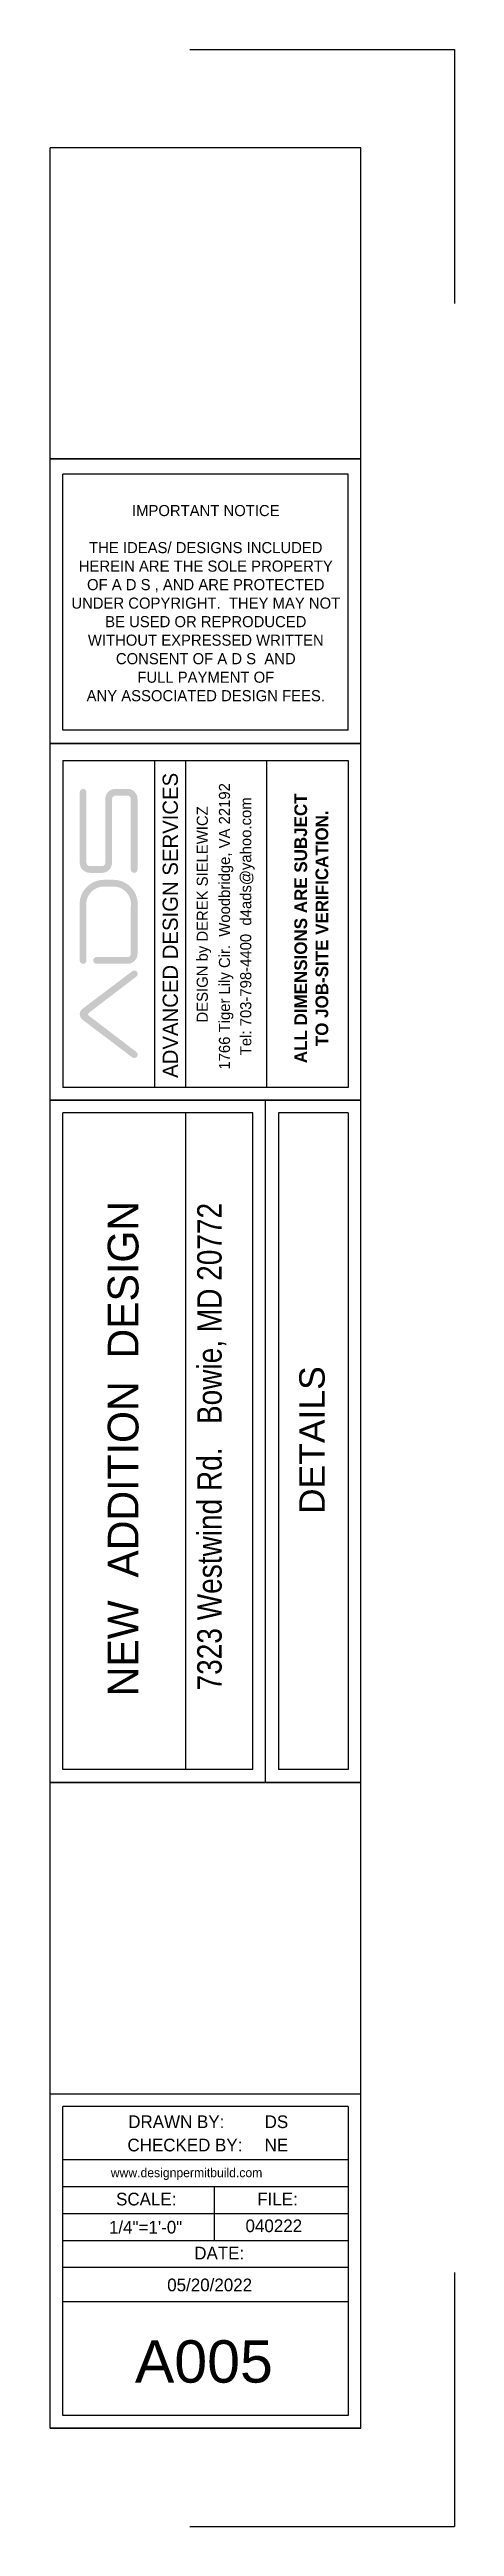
# Model space of a CAD drawing. Header units: inches. Extents: x 26998 to 46838, y -509 to 4343.
# Drawn here: x 39753 to 39953, y 3117 to 4340 of the extents above; entities that cross this region are included whole.
import ezdxf

# ---------------------------------------------------------------- set-up
doc = ezdxf.new("R2010")
doc.units = ezdxf.units.IN
doc.header["$LTSCALE"] = 0.5
doc.header["$MEASUREMENT"] = 0
doc.layers.add('Title Block', color=7, linetype='Continuous')
doc.styles.add('HS-DESIGN-PLAN', font='GOTHIC.TTF', dxfattribs={"height": 0.09375})
doc.styles.add('HS-DESIGN-TTLB', font='GOTHIC.TTF')

msp = doc.modelspace()

# ---------------------------------------------------------------- texts
at = {"layer": 'Title Block'}
for s, insert, char_height, width, attachment_point, style in [('IMPORTANT NOTICE \\P\\P\\pxt2;THE IDEAS/ DESIGNS INCLUDED \\PHEREIN ARE THE SOLE PROPERTY \\POF A D S , AND ARE PROTECTED \\PUNDER COPYRIGHT.  THEY MAY NOT \\PBE USED OR REPRODUCED \\PWITHOUT EXPRESSED WRITTEN \\PCONSENT OF A D S  AND \\PFULL PAYMENT OF \\PANY ASSOCIATED DESIGN FEES.', (39830.0364635, 4066.752633), 5.48625, 1080.556998024, 5, 'HS-DESIGN-PLAN'), ('DRAWN BY:', (39791.7108482, 3319.7401958), 6.27, 50.128184718, 1, 'HS-DESIGN-TTLB'), ('DS', (39859.1315784, 3319.7401958), 6.27, 50.128184718, 1, 'HS-DESIGN-TTLB'), ('CHECKED BY:', (39791.3039448, 3308.2335104), 6.27, 62.9454832, 1, 'HS-DESIGN-TTLB'), ('NE', (39859.1315784, 3308.2335104), 6.27, 119.339266761, 1, 'HS-DESIGN-TTLB'), ('www.designpermitbuild.com', (39783.0723026, 3293.7013322), 4.5, 50.128184718, 1, 'HS-DESIGN-TTLB'), ('SCALE:', (39785.6815379, 3281.5222041), 6.27, 50.128184718, 1, 'HS-DESIGN-TTLB'), ('FILE:', (39855.4698746, 3281.5222041), 6.27, 50.128184718, 1, 'HS-DESIGN-TTLB'), ('1/4"=1\'-0"', (39782.1763693, 3267.6276954), 6.27, 50.128184718, 1, 'HS-DESIGN-TTLB'), ('040222', (39849.6787105, 3268.3299952), 6.27, 50.128184718, 1, 'HS-DESIGN-TTLB'), ('DATE:', (39824.342288, 3254.8380648), 6.27, 50.128184718, 1, 'HS-DESIGN-TTLB'), ('05/20/2022', (39810.9713239, 3239.1207724), 6.27, 50.128184718, 1, 'HS-DESIGN-TTLB'), ('{\\fSwis721 BlkOul BT|b0|i0|c0|p82;A005}', (39829.0990444, 3198.0258547), 20.9, 201.832735712, 5, 'HS-DESIGN-TTLB')]:
    msp.add_mtext(s, dxfattribs=dict(at, insert=insert, char_height=char_height, width=width, attachment_point=attachment_point, style=style))
at = {"layer": 'Title Block', "rotation": 90}
for s, insert, char_height, width, attachment_point, style in [('ADVANCED DESIGN SERVICES', (39812.5327623, 3907.6160963), 7.50975, 200.725788003, 5, 'HS-DESIGN-PLAN'), ('1766 Tiger Lily Cir.  Woodbridge, VA 22192', (39840.0991443, 3907.11951), 5.48625, 248.576827248, 5, 'HS-DESIGN-PLAN'), ('1766 Tiger Lily Cir.  Woodbridge, VA 22192', (39840.0991443, 3907.11951), 5.48625, 248.576827248, 5, 'HS-DESIGN-PLAN'), ('DESIGN by DEREK SIELEWICZ', (39829.1255014, 3913.0236049), 5.48625, 248.576827248, 5, 'HS-DESIGN-PLAN'), ('DESIGN by DEREK SIELEWICZ', (39829.1255014, 3913.0236049), 5.48625, 248.576827248, 5, 'HS-DESIGN-PLAN'), ('Tel: 703-798-4400  d4ads@yahoo.com', (39850.6070573, 3907.142537), 5.48625, 248.576827248, 5, 'HS-DESIGN-PLAN'), ('Tel: 703-798-4400  d4ads@yahoo.com', (39850.6070573, 3907.142537), 5.48625, 248.576827248, 5, 'HS-DESIGN-PLAN'), ('\\P{\\fCentury Gothic|b1|i0|c0|p34;\\H1.1429x;ALL DIMENSIONS ARE SUBJECT \\PTO JOB-SITE VERIFICATION.}', (39877.6616691, 3906.1657314), 5.48625, 248.576827248, 5, 'HS-DESIGN-PLAN'), ('\\P{\\fCentury Gothic|b1|i0|c0|p34;\\H1.1429x;ALL DIMENSIONS ARE SUBJECT \\PTO JOB-SITE VERIFICATION.}', (39877.6616691, 3906.1657314), 5.48625, 248.576827248, 5, 'HS-DESIGN-PLAN'), ('{\\H1.14632x;    NEW  ADDITION  DESIGN}', (39781.5856416, 3504.2363402), 13.237439489, 488.490459411, 1, 'HS-DESIGN-TTLB'), ('\\pxb0.41667,a0.41667,t20;{\\fArial Narrow|b0|i0|c0|p34;7323 Westwind Rd.   Bowie, MD 20772}', (39825.7873944, 3529.6676703), 12.085821891, 788.928518224, 1, 'HS-DESIGN-TTLB'), ('{\\fSwis721 BdOul BT|b0|i0|c0|p82;DETAILS}', (39882.6273998, 3653.3175239), 12.54047025, 315.279058952, 5, 'HS-DESIGN-TTLB')]:
    msp.add_mtext(s, dxfattribs=dict(at, insert=insert, char_height=char_height, width=width, attachment_point=attachment_point, style=style))

# ---------------------------------------------------------------- hatches: boundary and pattern name
at = {"layer": 'Title Block'}
h = msp.add_hatch(color=256, dxfattribs=at)
h.paths.add_polyline_path([(39795.6488764, 3882.2702663, 0.1912949762), (39796.3168565, 3883.3052721), (39796.3168565, 3883.9523184, 0.1065363828), (39796.0382626, 3884.597938, 0.1989123674), (39794.9550713, 3885.2747076), (39794.404396, 3885.2747076, 0.1139636446), (39793.7105909, 3884.9873242), (39769.1308176, 3866.409196, 0.5149988252), (39769.1308176, 3860.9750802), (39793.7105909, 3842.396952, 0.1139636446), (39794.404396, 3842.1095685), (39794.9550713, 3842.1095685, 0.1989123674), (39796.0382626, 3842.7863382, 0.1065363829), (39796.3168565, 3843.4319578), (39796.3168565, 3844.0790041, 0.1912949762), (39795.6488764, 3845.1140099), (39772.2344485, 3862.9984788, -0.5343557179), (39772.2344485, 3864.3857974)])
h.paths.add_polyline_path([(39791.3105059, 3888.6122747, 0.4142135624), (39796.3168565, 3893.6186254), (39796.3168565, 3916.7583619, 0.440849221), (39784.6353717, 3930.1086303), (39779.4130208, 3930.1086303, 0.440849221), (39767.731536, 3916.7583619), (39767.731536, 3890.2810583, 0.4142135624), (39769.4003195, 3888.6122747, 0.4142135624), (39771.0691031, 3890.2810583), (39771.0691031, 3916.7583619, -0.4500136067), (39779.4130208, 3926.7710632), (39784.6353717, 3926.7710632, -0.4500136067), (39792.9792894, 3916.7583619), (39792.9792894, 3893.6186254, -0.4142135624), (39791.3105059, 3891.9498418), (39776.0754537, 3891.9498418, 0.4142135624), (39774.4066702, 3890.2810583, 0.4142135624), (39776.0754537, 3888.6122747)])
h.paths.add_polyline_path([(39780.3554127, 3938.5503304, -0.4142135624), (39778.6866292, 3936.8815469), (39772.7378866, 3936.8815469, -0.4142135624), (39771.0691031, 3938.5503304), (39771.0691031, 3973.3715518, 0.4142135624), (39769.4003195, 3975.0403354, 0.4142135624), (39767.731536, 3973.3715518), (39767.731536, 3938.5503304, 0.4142135624), (39772.7378866, 3933.5439798), (39778.6866292, 3933.5439798, 0.4142135624), (39783.6929798, 3938.5503304), (39783.6929798, 3970.0339847, -0.4142135624), (39785.3617633, 3971.7027683), (39791.3105059, 3971.7027683, -0.4142135624), (39792.9792894, 3970.0339847), (39792.9792894, 3935.2127634, 0.4142135624), (39794.648073, 3933.5439798, 0.4142135624), (39796.3168565, 3935.2127634), (39796.3168565, 3970.0339847, 0.4142135624), (39791.3105059, 3975.0403354), (39785.3617633, 3975.0403354, 0.4142135624), (39780.3554127, 3970.0339847)])
h = msp.add_hatch(color=256, dxfattribs=at)
h.paths.add_polyline_path([(39795.6488764, 3882.2702663, 0.1912949762), (39796.3168565, 3883.3052721), (39796.3168565, 3883.9523184, 0.1065363828), (39796.0382626, 3884.597938, 0.1989123674), (39794.9550713, 3885.2747076), (39794.404396, 3885.2747076, 0.1139636446), (39793.7105909, 3884.9873242), (39769.1308176, 3866.409196, 0.5149988252), (39769.1308176, 3860.9750802), (39793.7105909, 3842.396952, 0.1139636446), (39794.404396, 3842.1095685), (39794.9550713, 3842.1095685, 0.1989123674), (39796.0382626, 3842.7863382, 0.1065363829), (39796.3168565, 3843.4319578), (39796.3168565, 3844.0790041, 0.1912949762), (39795.6488764, 3845.1140099), (39772.2344485, 3862.9984788, -0.5343557179), (39772.2344485, 3864.3857974)])
h.paths.add_polyline_path([(39791.3105059, 3888.6122747, 0.4142135624), (39796.3168565, 3893.6186254), (39796.3168565, 3916.7583619, 0.440849221), (39784.6353717, 3930.1086303), (39779.4130208, 3930.1086303, 0.440849221), (39767.731536, 3916.7583619), (39767.731536, 3890.2810583, 0.4142135624), (39769.4003195, 3888.6122747, 0.4142135624), (39771.0691031, 3890.2810583), (39771.0691031, 3916.7583619, -0.4500136067), (39779.4130208, 3926.7710632), (39784.6353717, 3926.7710632, -0.4500136067), (39792.9792894, 3916.7583619), (39792.9792894, 3893.6186254, -0.4142135624), (39791.3105059, 3891.9498418), (39776.0754537, 3891.9498418, 0.4142135624), (39774.4066702, 3890.2810583, 0.4142135624), (39776.0754537, 3888.6122747)])
h.paths.add_polyline_path([(39780.3554127, 3938.5503304, -0.4142135624), (39778.6866292, 3936.8815469), (39772.7378866, 3936.8815469, -0.4142135624), (39771.0691031, 3938.5503304), (39771.0691031, 3973.3715518, 0.4142135624), (39769.4003195, 3975.0403354, 0.4142135624), (39767.731536, 3973.3715518), (39767.731536, 3938.5503304, 0.4142135624), (39772.7378866, 3933.5439798), (39778.6866292, 3933.5439798, 0.4142135624), (39783.6929798, 3938.5503304), (39783.6929798, 3970.0339847, -0.4142135624), (39785.3617633, 3971.7027683), (39791.3105059, 3971.7027683, -0.4142135624), (39792.9792894, 3970.0339847), (39792.9792894, 3935.2127634, 0.4142135624), (39794.648073, 3933.5439798, 0.4142135624), (39796.3168565, 3935.2127634), (39796.3168565, 3970.0339847, 0.4142135624), (39791.3105059, 3975.0403354), (39785.3617633, 3975.0403354, 0.4142135624), (39780.3554127, 3970.0339847)])

# ---------------------------------------------------------------- linework, layer by layer
for p, q in [((39822.1694206, 4340.2688729), (39952.9730056, 4340.2688729)), ((39822.1694206, 4340.2688729), (39952.9730056, 4340.2688729)), ((39822.1694206, 4340.2688729), (39952.9730056, 4340.2688729)), ((39822.1694206, 4340.2688729), (39952.9730056, 4340.2688729)), ((39822.1694206, 4340.2688729), (39952.9730056, 4340.2688729)), ((39822.1694206, 4340.2688729), (39952.9730056, 4340.2688729)), ((39822.1694206, 4340.2688729), (39952.9730056, 4340.2688729)), ((39822.1694206, 4340.2688729), (39952.9730056, 4340.2688729)), ((39952.9730056, 4340.2688729), (39952.9730056, 4214.7783929)), ((39952.9730056, 4340.2688729), (39952.9730056, 4214.7783929)), ((39952.9730056, 4340.2688729), (39952.9730056, 4214.7783929)), ((39952.9730056, 4340.2688729), (39952.9730056, 4214.7783929)), ((39952.9730056, 4340.2688729), (39952.9730056, 4214.7783929)), ((39952.9730056, 4340.2688729), (39952.9730056, 4214.7783929)), ((39952.9730056, 4340.2688729), (39952.9730056, 4214.7783929)), ((39952.9730056, 4340.2688729), (39952.9730056, 4214.7783929)), ((39952.9730056, 4340.2688729), (39952.9730056, 4214.7783929)), ((39952.9730056, 4340.2688729), (39952.9730056, 4214.7783929)), ((39952.9730056, 4340.2688729), (39952.9730056, 4214.7783929)), ((39952.9730056, 4340.2688729), (39952.9730056, 4214.7783929)), ((39952.9730056, 4340.2688729), (39952.9730056, 4214.7783929)), ((39952.9730056, 4340.2688729), (39952.9730056, 4214.7783929)), ((39952.9730056, 4340.2688729), (39952.9730056, 4214.7783929)), ((39952.9730056, 4340.2688729), (39952.9730056, 4214.7783929)), ((39952.9730056, 4340.2688729), (39952.9730056, 4214.7783929)), ((39952.9730056, 4340.2688729), (39952.9730056, 4214.7783929)), ((39952.9730056, 4340.2688729), (39952.9730056, 4214.7783929)), ((39952.9730056, 4340.2688729), (39952.9730056, 4214.7783929)), ((39952.9730056, 4340.2688729), (39952.9730056, 4214.7783929)), ((39952.9730056, 4340.2688729), (39952.9730056, 4214.7783929)), ((39952.9730056, 4340.2688729), (39952.9730056, 4214.7783929)), ((39952.9730056, 4340.2688729), (39952.9730056, 4214.7783929)), ((39952.9730056, 4340.2688729), (39952.9730056, 4214.7783929)), ((39952.9730056, 4340.2688729), (39952.9730056, 4214.7783929)), ((39952.9730056, 4340.2688729), (39952.9730056, 4214.7783929)), ((39952.9730056, 4340.2688729), (39952.9730056, 4214.7783929)), ((39952.9730056, 4340.2688729), (39952.9730056, 4214.7783929)), ((39952.9730056, 4340.2688729), (39952.9730056, 4214.7783929)), ((39753.0383874, 3165.2426815), (39753.0383874, 4291.6919029)), ((39906.6533874, 4291.6919029), (39753.0383874, 4291.6919029)), ((39906.6533874, 3165.2426815), (39906.6533874, 4291.6919029)), ((39753.0383874, 4138.0094029), (39906.6533874, 4138.0094029)), ((39753.0383874, 4138.0094029), (39906.6533874, 4138.0094029)), ((39753.0383874, 4138.0094029), (39906.6533874, 4138.0094029)), ((39753.0383874, 4138.0094029), (39906.6533874, 4138.0094029)), ((39906.6533874, 4138.0094029), (39753.0383874, 4138.0094029)), ((39759.3083874, 4004.1006529), (39759.3083874, 4130.4219029)), ((39900.3833874, 4130.4219029), (39759.3083874, 4130.4219029)), ((39759.3083874, 4004.1006529), (39759.3083874, 4130.4219029)), ((39900.3833874, 4004.1006529), (39900.3833874, 4130.4219029)), ((39900.3833874, 4004.1006529), (39759.3083874, 4004.1006529)), ((39753.0383874, 3997.5094029), (39906.6533874, 3997.5094029)), ((39753.0383874, 3997.5094029), (39906.6533874, 3997.5094029)), ((39753.0383874, 3997.5094029), (39906.6533874, 3997.5094029)), ((39906.6533874, 3997.5094029), (39753.0383874, 3997.5094029)), ((39759.3635124, 3989.1006529), (39900.3833874, 3989.1006529)), ((39759.3635124, 3989.1006529), (39759.3635124, 3827.5964037)), ((39759.3635124, 3989.1006529), (39759.3635124, 3827.5964037)), ((39804.8949847, 3827.5964037), (39804.8949847, 3989.1006529)), ((39804.8949847, 3827.5964037), (39804.8949847, 3989.1006529)), ((39820.1492165, 3827.5964037), (39820.1492165, 3989.1006529)), ((39820.1492165, 3827.5964037), (39820.1492165, 3989.1006529)), ((39860.1492165, 3827.5964037), (39860.1492165, 3989.1006529)), ((39860.1492165, 3827.5964037), (39860.1492165, 3989.1006529)), ((39900.3833874, 3989.1006529), (39900.3833874, 3827.5964037)), ((39753.0383874, 3821.3264037), (39906.6533874, 3821.3264037)), ((39753.0383874, 3821.3264037), (39906.6533874, 3821.3264037)), ((39906.6533874, 3821.3264037), (39753.0383874, 3821.3264037)), ((39900.3833874, 3827.5964037), (39759.3083874, 3827.5964037)), ((39859.6283874, 3484.264174), (39859.6283874, 3821.3264037)), ((39759.3083874, 3490.534174), (39759.3083874, 3815.0564037)), ((39853.3583874, 3815.0564037), (39759.3083874, 3815.0564037)), ((39820.1292355, 3490.534174), (39820.1292355, 3815.0564037)), ((39853.3583874, 3490.534174), (39853.3583874, 3815.0564037)), ((39900.3833874, 3815.0564037), (39865.8983874, 3815.0564037)), ((39865.8983874, 3815.0564037), (39865.8983874, 3490.534174)), ((39900.3833874, 3815.0564037), (39900.3833874, 3490.534174)), ((39853.3583874, 3490.534174), (39759.3083874, 3490.534174)), ((39900.3833874, 3490.534174), (39865.8983874, 3490.534174)), ((39753.0383874, 3484.264174), (39906.6533874, 3484.264174)), ((39753.0383874, 3484.264174), (39906.6533874, 3484.264174)), ((39753.0383874, 3330.402924), (39906.6533874, 3330.402924)), ((39759.3083874, 3297.8088544), (39759.3083874, 3324.132924)), ((39900.3833874, 3324.132924), (39759.3083874, 3324.132924)), ((39900.3833874, 3324.132924), (39900.3833874, 3297.8088544)), ((39759.3083874, 3171.5126815), (39759.3083874, 3297.8088544)), ((39900.3833874, 3297.8088544), (39759.3083874, 3297.8088544)), ((39900.3833874, 3297.8088544), (39900.3833874, 3171.5126815)), ((39900.3833874, 3284.4851044), (39759.3083874, 3284.4851044)), ((39834.3583874, 3257.8376044), (39834.3583874, 3284.4851044)), ((39900.3833874, 3271.1613544), (39759.3083874, 3271.1613544)), ((39900.3833874, 3257.8376044), (39759.3083874, 3257.8376044)), ((39900.3833874, 3244.5138544), (39759.3083874, 3244.5138544)), ((39952.9730056, 3242.1562114), (39952.9730056, 3116.6657314)), ((39952.9730056, 3242.1562114), (39952.9730056, 3116.6657314)), ((39952.9730056, 3242.1562114), (39952.9730056, 3116.6657314)), ((39952.9730056, 3242.1562114), (39952.9730056, 3116.6657314)), ((39952.9730056, 3242.1562114), (39952.9730056, 3116.6657314)), ((39952.9730056, 3242.1562114), (39952.9730056, 3116.6657314)), ((39952.9730056, 3242.1562114), (39952.9730056, 3116.6657314)), ((39952.9730056, 3242.1562114), (39952.9730056, 3116.6657314)), ((39952.9730056, 3242.1562114), (39952.9730056, 3116.6657314)), ((39952.9730056, 3242.1562114), (39952.9730056, 3116.6657314)), ((39952.9730056, 3242.1562114), (39952.9730056, 3116.6657314)), ((39952.9730056, 3242.1562114), (39952.9730056, 3116.6657314)), ((39952.9730056, 3242.1562114), (39952.9730056, 3116.6657314)), ((39952.9730056, 3242.1562114), (39952.9730056, 3116.6657314)), ((39952.9730056, 3242.1562114), (39952.9730056, 3116.6657314)), ((39952.9730056, 3242.1562114), (39952.9730056, 3116.6657314)), ((39952.9730056, 3242.1562114), (39952.9730056, 3116.6657314)), ((39952.9730056, 3242.1562114), (39952.9730056, 3116.6657314)), ((39952.9730056, 3242.1562114), (39952.9730056, 3116.6657314)), ((39952.9730056, 3242.1562114), (39952.9730056, 3116.6657314)), ((39952.9730056, 3242.1562114), (39952.9730056, 3116.6657314)), ((39952.9730056, 3242.1562114), (39952.9730056, 3116.6657314)), ((39952.9730056, 3242.1562114), (39952.9730056, 3116.6657314)), ((39952.9730056, 3242.1562114), (39952.9730056, 3116.6657314)), ((39952.9730056, 3242.1562114), (39952.9730056, 3116.6657314)), ((39952.9730056, 3242.1562114), (39952.9730056, 3116.6657314)), ((39952.9730056, 3242.1562114), (39952.9730056, 3116.6657314)), ((39952.9730056, 3242.1562114), (39952.9730056, 3116.6657314)), ((39952.9730056, 3242.1562114), (39952.9730056, 3116.6657314)), ((39952.9730056, 3242.1562114), (39952.9730056, 3116.6657314)), ((39900.3833874, 3227.713157), (39759.3083874, 3227.713157)), ((39900.3833874, 3171.5126815), (39759.3635124, 3171.5126815)), ((39753.0383874, 3165.2426815), (39906.6533874, 3165.2426815)), ((39753.0383874, 3165.2426815), (39906.6533874, 3165.2426815)), ((39753.0383874, 3165.2426815), (39906.6533874, 3165.2426815)), ((39753.0383874, 3165.2426815), (39906.6533874, 3165.2426815)), ((39906.6533874, 3165.2426815), (39753.0383874, 3165.2426815)), ((39822.1694206, 3116.6657314), (39952.9730056, 3116.6657314)), ((39822.1694206, 3116.6657314), (39952.9730056, 3116.6657314)), ((39822.1694206, 3116.6657314), (39952.9730056, 3116.6657314)), ((39822.1694206, 3116.6657314), (39952.9730056, 3116.6657314)), ((39822.1694206, 3116.6657314), (39952.9730056, 3116.6657314)), ((39822.1694206, 3116.6657314), (39952.9730056, 3116.6657314)), ((39822.1694206, 3116.6657314), (39952.9730056, 3116.6657314)), ((39822.1694206, 3116.6657314), (39952.9730056, 3116.6657314)), ((39822.1694206, 3116.6657314), (39952.9730056, 3116.6657314)), ((39822.1694206, 3116.6657314), (39952.9730056, 3116.6657314)), ((39822.1694206, 3116.6657314), (39952.9730056, 3116.6657314))]:
    msp.add_line(p, q, dxfattribs=at)
at = {"layer": 'Title Block', "const_width": 0.5}
for points in [[(39753.0383874, 4291.6919029), (39906.6533874, 4291.6919029)], [(39753.0383874, 3165.2426815), (39753.0383874, 4291.6919029)], [(39906.6533874, 3165.2426815), (39906.6533874, 4291.6919029)], [(39753.0383874, 4138.0094029), (39906.6533874, 4138.0094029)], [(39753.0383874, 4138.0094029), (39906.6533874, 4138.0094029)], [(39753.0383874, 3997.5094029), (39906.6533874, 3997.5094029)], [(39753.0383874, 3997.5094029), (39906.6533874, 3997.5094029)], [(39753.0383874, 3821.3264037), (39906.6533874, 3821.3264037)], [(39753.0383874, 3821.3264037), (39906.6533874, 3821.3264037)], [(39859.6283874, 3484.264174), (39859.6283874, 3821.3264037)], [(39753.0383874, 3484.264174), (39906.6533874, 3484.264174)], [(39753.0383874, 3330.402924), (39906.6533874, 3330.402924)], [(39753.0383874, 3165.2426815), (39906.6533874, 3165.2426815)], [(39753.0383874, 3165.2426815), (39906.6533874, 3165.2426815)], [(39753.0383874, 3165.2426815), (39906.6533874, 3165.2426815)]]:
    msp.add_lwpolyline(points, dxfattribs=at)

msp.set_redraw_order([(e.dxf.handle, doc.entitydb.next_handle()) for e in msp.query("TEXT MTEXT ATTDEF DIMENSION ARC_DIMENSION")])  # texts and dimensions are drawn at this point

doc.saveas('drawing.dxf')
